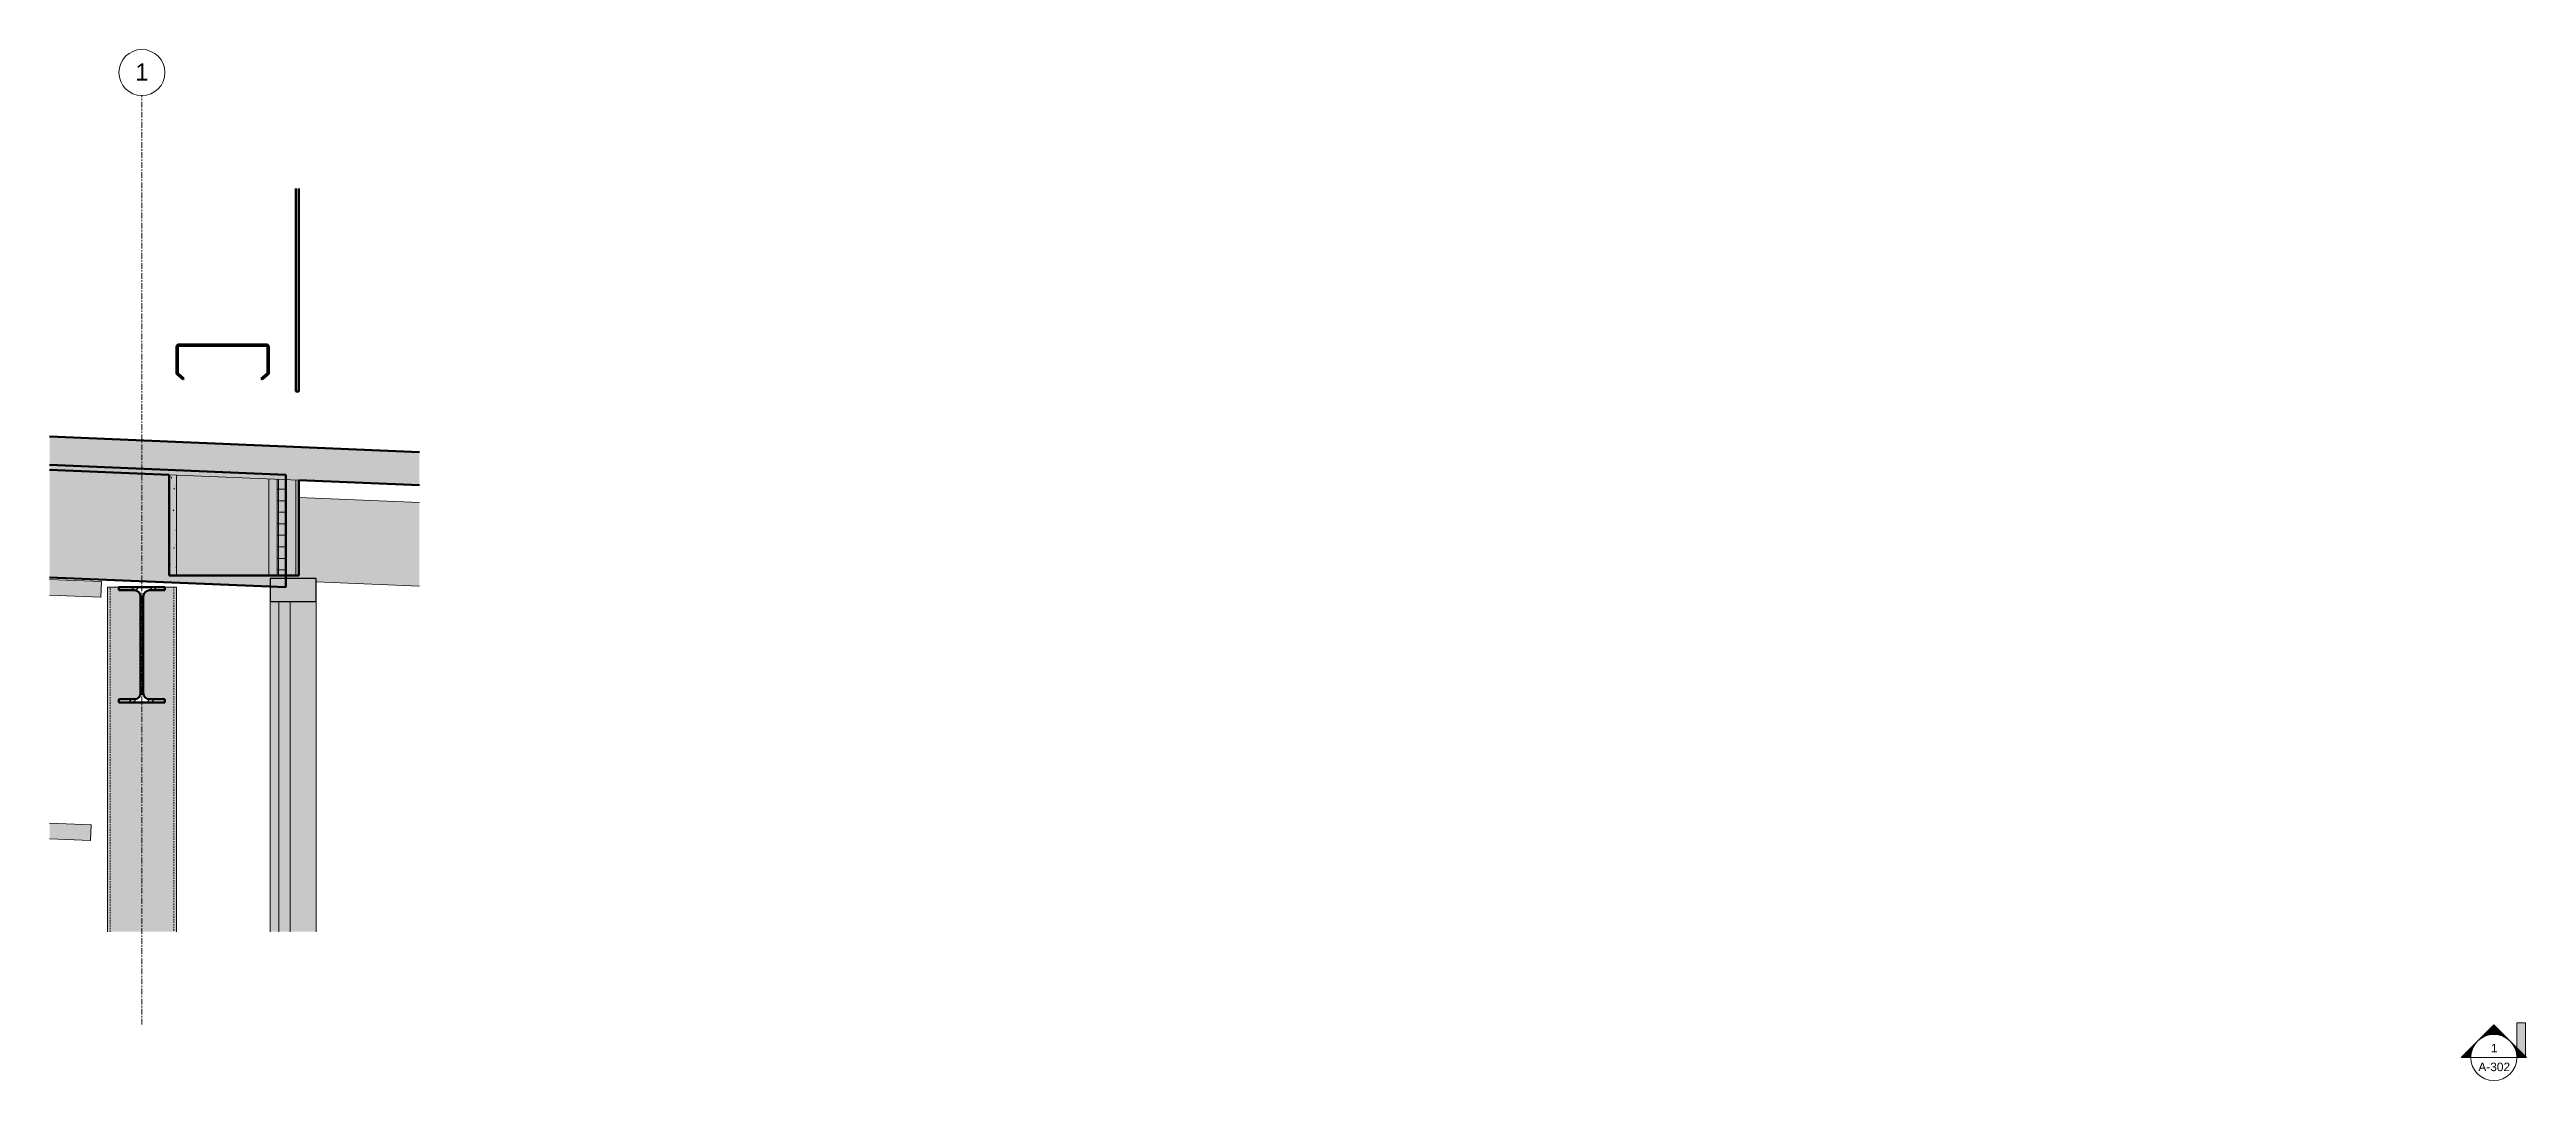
# Model space of a CAD drawing. Header units: inches. Extents: x 22771 to 24314, y 39 to 374.
# Drawn here: x 23378.9 to 23593.9, y 101.2 to 190.7 of the extents above; entities that cross this region are included whole.
import ezdxf

# ---------------------------------------------------------------- set-up
doc = ezdxf.new("R2010")
doc.units = ezdxf.units.IN
doc.header["$MEASUREMENT"] = 0
doc.linetypes.add('Grid Line 1_2_', pattern=[0.875, 0.5, -0.125, 0.125, -0.125])
doc.linetypes.add('Hidden 1_8_', pattern=[0.1875, 0.125, -0.0625])
for name, color, linetype, lineweight in [('A-CLNG', 13, 'Continuous', 18), ('A-GLAZ-CURT', 52, 'Continuous', 9), ('A-GLAZ-CWMG', 51, 'Continuous', 9), ('A-ROOF', 132, 'Continuous', 18), ('A-WALL', 113, 'Continuous', 18), ('A-WALL-PATT', 111, 'Continuous', 70), ('G-ANNO-SYMB', 111, 'Continuous', 9), ('L-SITE-WALL', 31, 'Continuous', 18), ('S-BEAM', 12, 'Continuous', 9), ('S-COLS', 52, 'Continuous', 9), ('S-GRID', 1, 'Continuous', 9), ('S-GRID-IDEN', 1, 'Continuous', 9)]:
    doc.layers.add(name, color=color, linetype=linetype, lineweight=lineweight)
doc.styles.add('Arial', font='arial.ttf', dxfattribs={"height": 1.475299})
doc.styles.add('Arial_1', font='arial.ttf', dxfattribs={"height": 0.73765})
pattern_1 = [(45, (-71520.263, 71.503), (-0.791959595, 0.791959595), []), (45, (-71520.263, 72.703), (-0.791959595, 0.791959595), [])]

msp = doc.modelspace()

# ---------------------------------------------------------------- texts
at = {"layer": 'G-ANNO-SYMB', "char_height": 0.738, "attachment_point": 2, "line_spacing_factor": 0.938532, "style": 'Arial_1'}
for s, insert, width in [('1', (23591.06, 104.35), 0.684), ('A-302', (23591.06, 102.72), 3.276)]:
    msp.add_mtext(s, dxfattribs=dict(at, insert=insert, width=width))

# ---------------------------------------------------------------- blocks, each defined once
blk = doc.blocks.new('HSS-Hollow Structural Section-Column - HSS6X6X1_4-556719-Detail 0')
at = {"layer": 'S-COLS'}
for points in [[(-22075.36, 114.08), (-22075.17, 114.08), (-22075.17, 144), (-22075.64, 144), (-22075.64, 114.08), (-22075.41, 114.08)], [(-22070.11, 114.08), (-22070.11, 144), (-22070.64, 144), (-22070.64, 143.73), (-22071.98, 143.73), (-22072.12, 143.71), (-22072.25, 143.66), (-22072.37, 143.57), (-22072.45, 143.46), (-22072.51, 143.33), (-22072.53, 143.19), (-22072.53, 134.81), (-22072.51, 134.67), (-22072.45, 134.54), (-22072.37, 134.43), (-22072.25, 134.34), (-22072.12, 134.29), (-22071.98, 134.27), (-22070.64, 134.27), (-22070.64, 134), (-22074.64, 134), (-22074.64, 134.27), (-22073.3, 134.27), (-22073.16, 134.29), (-22073.03, 134.34), (-22072.91, 134.43), (-22072.83, 134.54), (-22072.77, 134.67), (-22072.76, 134.81), (-22072.76, 143.19), (-22072.77, 143.33), (-22072.83, 143.46), (-22072.91, 143.57), (-22073.03, 143.66), (-22073.16, 143.71), (-22073.3, 143.73), (-22074.64, 143.73), (-22074.64, 144), (-22075.17, 144), (-22075.17, 114.08), (-22071.16, 114.08)], [(-22070.06, 114.08), (-22069.64, 114.08), (-22069.64, 144), (-22070.11, 144), (-22070.11, 114.08)]]:
    blk.add_hatch(color=256, dxfattribs=at).paths.add_polyline_path(points, flags=0)
for p, q in [((-22075.64, 144), (-22075.64, 114.08)), ((-22075.58, 144), (-22075.64, 144)), ((-22075.41, 144), (-22075.58, 144)), ((-22075.17, 144), (-22075.41, 144)), ((-22074.64, 144), (-22075.17, 144)), ((-22070.11, 144), (-22070.64, 144)), ((-22069.87, 144), (-22070.11, 144)), ((-22069.7, 144), (-22069.87, 144)), ((-22069.64, 144), (-22069.7, 144)), ((-22069.64, 114.08), (-22069.64, 144))]:
    blk.add_line(p, q, dxfattribs=at)
at = {"layer": 'S-COLS', "linetype": 'Hidden 1_8_'}
for p, q in [((-22075.41, 114.08), (-22075.41, 144)), ((-22069.87, 144), (-22069.87, 114.08))]:
    blk.add_line(p, q, dxfattribs=at)
blk = doc.blocks.new('W-Wide Flange - W21X166-948457-Detail 0')
at = {"layer": 'S-BEAM'}
for points in [[(-22076.22, 143.13), (-22076.16, 144.49), (-22080.66, 144.68), (-22080.66, 144.27), (-22080.66, 143.32)], [(-22077.1, 122.01), (-22077.04, 123.37), (-22080.66, 123.52), (-22080.66, 122.16)]]:
    blk.add_hatch(color=256, dxfattribs=at).paths.add_polyline_path(points, flags=0)
h = blk.add_hatch(color=256, dxfattribs=at)
h.paths.add_polyline_path([(-22077.07, 122.01), (-22077.02, 123.37), (-22077.04, 123.37), (-22077.1, 122.01)], flags=0)
h.paths.add_polyline_path([(-22076.19, 143.13), (-22076.14, 144.49), (-22076.16, 144.49), (-22076.22, 143.13)], flags=0)
for p, q in [((-22076.16, 144.49), (-22080.66, 144.68)), ((-22076.16, 144.49), (-22076.22, 143.13)), ((-22076.14, 144.49), (-22076.16, 144.49)), ((-22076.22, 143.13), (-22080.66, 143.32)), ((-22076.22, 143.13), (-22076.19, 143.13)), ((-22080.66, 123.52), (-22077.04, 123.37)), ((-22077.04, 123.37), (-22077.1, 122.01)), ((-22077.02, 123.37), (-22077.04, 123.37)), ((-22077.1, 122.01), (-22080.66, 122.16)), ((-22077.1, 122.01), (-22077.07, 122.01))]:
    blk.add_line(p, q, dxfattribs=at)
blk = doc.blocks.new('System Panel - Glazed-827487-Detail 0')
at = {"layer": 'A-GLAZ-CURT', "transparency": 33554649}
h = blk.add_hatch(color=256, dxfattribs=at)
edge = h.paths.add_edge_path(flags=0)
edge.add_line((-22059.77, 114.08), (-22059.77, 142.75))
edge.add_line((-22059.77, 142.75), (-22060.77, 142.75))
edge.add_line((-22060.77, 142.75), (-22060.77, 114.08))
at = {"layer": 'A-GLAZ-CURT', "lineweight": 18}
for p, q in [((-22059.77, 142.75), (-22060.77, 142.75)), ((-22060.77, 142.75), (-22060.77, 114.08)), ((-22059.77, 114.08), (-22059.77, 142.75))]:
    blk.add_line(p, q, dxfattribs=at)
at = {"layer": 'A-GLAZ-CURT'}
for p, q in [((-22060.77, 142.75), (-22059.77, 142.75)), ((-22060.77, 142.75), (-22060.77, 114.08)), ((-22059.77, 114.08), (-22059.77, 142.75))]:
    blk.add_line(p, q, dxfattribs=at)
blk = doc.blocks.new('Rectangular Mullion - Rectangular Mullion 1-769172-Detail 0')
at = {"layer": 'A-GLAZ-CWMG'}
blk.add_hatch(color=256, dxfattribs=at).paths.add_polyline_path([(-22057.52, 142.75), (-22057.52, 144.75), (-22061.52, 144.75), (-22061.52, 142.75)], flags=0)
at = {"layer": 'A-GLAZ-CWMG', "lineweight": 30}
for p, q in [((-22057.52, 144.75), (-22061.52, 144.75)), ((-22061.52, 144.75), (-22061.52, 142.75)), ((-22057.52, 142.75), (-22057.52, 144.75)), ((-22061.52, 142.75), (-22057.52, 142.75))]:
    blk.add_line(p, q, dxfattribs=at)
blk = doc.blocks.new('Rectangular Mullion - Rectangular Mullion 1-827484-Detail 0')
at = {"layer": 'A-GLAZ-CWMG'}
h = blk.add_hatch(color=256, dxfattribs=at)
edge = h.paths.add_edge_path(flags=0)
edge.add_line((-22060.77, 114.08), (-22060.77, 142.75))
edge.add_line((-22060.77, 142.75), (-22061.52, 142.75))
edge.add_line((-22061.52, 142.75), (-22061.52, 130.21))
edge.add_line((-22061.52, 130.21), (-22061.52, 114.08))
edge = h.paths.add_edge_path(flags=0)
edge.add_line((-22057.52, 114.08), (-22057.52, 142.75))
edge.add_line((-22057.52, 142.75), (-22059.77, 142.75))
edge.add_line((-22059.77, 142.75), (-22059.77, 123.17))
edge.add_line((-22059.77, 123.17), (-22059.77, 114.08))
h = blk.add_hatch(color=256, dxfattribs=at)
edge = h.paths.add_edge_path(flags=0)
edge.add_line((-22059.77, 114.08), (-22059.77, 142.75))
edge.add_line((-22059.77, 142.75), (-22060.77, 142.75))
edge.add_line((-22060.77, 142.75), (-22060.77, 114.08))
for p, q in [((-22061.52, 142.75), (-22060.77, 142.75)), ((-22061.52, 142.75), (-22061.52, 114.08)), ((-22060.77, 142.75), (-22059.77, 142.75)), ((-22059.77, 142.75), (-22057.52, 142.75)), ((-22057.52, 142.75), (-22057.52, 114.08))]:
    blk.add_line(p, q, dxfattribs=at)
blk = doc.blocks.new('Dimension Lumber - 2x8-948138-Detail 0')
at = {"layer": 'S-BEAM'}
h = blk.add_hatch(color=256, dxfattribs=at)
edge = h.paths.add_edge_path(flags=0)
edge.add_line((-22048.56, 151.35), (-22059.02, 151.78))
edge.add_line((-22059.02, 151.78), (-22059.02, 145))
edge.add_line((-22059.02, 145), (-22060.14, 145))
edge.add_line((-22060.14, 145), (-22060.14, 144.75))
edge.add_line((-22060.14, 144.75), (-22057.52, 144.75))
edge.add_line((-22057.52, 144.75), (-22057.52, 144.46))
edge.add_line((-22057.52, 144.46), (-22048.56, 144.09))
for p, q in [((-22059.02, 151.78), (-22048.56, 151.35)), ((-22057.52, 144.46), (-22048.56, 144.09))]:
    blk.add_line(p, q, dxfattribs=at)
blk = doc.blocks.new('Girt_C - 8_D-947124-Detail 0')
at = {"layer": 'S-BEAM'}
h = blk.add_hatch(dxfattribs=at)
h.set_pattern_fill('FP_9', color=256, style=0, pattern_type=2)
h.set_pattern_definition(pattern_1)
h.paths.add_polyline_path([(-22062.21, 162.04), (-22061.64, 162.52), (-22061.64, 164.89), (-22061.7, 165.02), (-22061.83, 165.07), (-22069.45, 165.07), (-22069.59, 165.02), (-22069.64, 164.89), (-22069.64, 162.52), (-22069.07, 162.04), (-22069, 162.12), (-22069.53, 162.57), (-22069.53, 164.89), (-22069.51, 164.94), (-22069.45, 164.96), (-22061.83, 164.96), (-22061.77, 164.94), (-22061.75, 164.89), (-22061.75, 162.57), (-22062.29, 162.12)], flags=0)
at = {"layer": 'S-BEAM', "lineweight": 50}
for p, q in [((-22069.64, 164.89), (-22069.64, 162.52)), ((-22069.53, 162.57), (-22069.53, 164.89)), ((-22061.83, 165.07), (-22069.45, 165.07)), ((-22069.45, 164.96), (-22061.83, 164.96)), ((-22061.75, 164.89), (-22061.75, 162.57)), ((-22061.64, 162.52), (-22061.64, 164.89)), ((-22069.64, 162.52), (-22069.07, 162.04)), ((-22069, 162.12), (-22069.53, 162.57)), ((-22069.07, 162.04), (-22069, 162.12)), ((-22061.75, 162.57), (-22062.29, 162.12)), ((-22062.29, 162.12), (-22062.21, 162.04)), ((-22062.21, 162.04), (-22061.64, 162.52))]:
    blk.add_line(p, q, dxfattribs=at)
for centre, radius, start, end in [((-22069.45, 164.89), 0.188, 90, 180), ((-22069.45, 164.89), 0.0782, 90, 177.8773), ((-22061.83, 164.89), 0.188, 0, 90), ((-22061.83, 164.89), 0.0782, 3.0424, 90)]:
    blk.add_arc(centre, radius, start, end, dxfattribs=at)
blk = doc.blocks.new('W-Wide Flange - W10X15-946479-Detail 0')
at = {"layer": 'S-BEAM'}
h = blk.add_hatch(dxfattribs=at)
h.set_pattern_fill('FP_9', color=256, style=0, pattern_type=2)
h.set_pattern_definition(pattern_1)
h.paths.add_polyline_path([(-22070.64, 134), (-22070.64, 134.27), (-22071.98, 134.27), (-22072.12, 134.29), (-22072.25, 134.34), (-22072.37, 134.43), (-22072.45, 134.54), (-22072.51, 134.67), (-22072.53, 134.81), (-22072.53, 143.19), (-22072.51, 143.33), (-22072.45, 143.46), (-22072.37, 143.57), (-22072.25, 143.66), (-22072.12, 143.71), (-22071.98, 143.73), (-22070.64, 143.73), (-22070.64, 144), (-22074.64, 144), (-22074.64, 143.73), (-22073.3, 143.73), (-22073.16, 143.71), (-22073.03, 143.66), (-22072.91, 143.57), (-22072.83, 143.46), (-22072.77, 143.33), (-22072.76, 143.19), (-22072.76, 134.81), (-22072.77, 134.67), (-22072.83, 134.54), (-22072.91, 134.43), (-22073.03, 134.34), (-22073.16, 134.29), (-22073.3, 134.27), (-22074.64, 134.27), (-22074.64, 134)], flags=0)
at = {"layer": 'S-BEAM', "lineweight": 50}
for p, q in [((-22070.64, 144), (-22074.64, 144)), ((-22074.64, 144), (-22074.64, 143.73)), ((-22074.64, 143.73), (-22073.3, 143.73)), ((-22072.76, 143.19), (-22072.76, 134.81)), ((-22072.53, 134.81), (-22072.53, 143.19)), ((-22071.98, 143.73), (-22070.64, 143.73)), ((-22070.64, 143.73), (-22070.64, 144)), ((-22073.3, 134.27), (-22074.64, 134.27)), ((-22074.64, 134.27), (-22074.64, 134)), ((-22074.64, 134), (-22070.64, 134)), ((-22070.64, 134.27), (-22071.98, 134.27)), ((-22070.64, 134), (-22070.64, 134.27))]:
    blk.add_line(p, q, dxfattribs=at)
for centre, start, end in [((-22073.3, 143.19), 0, 90), ((-22071.98, 143.19), 90, 180), ((-22073.3, 134.81), 270, 0), ((-22071.98, 134.81), 180, 270)]:
    blk.add_arc(centre, 0.543, start, end, dxfattribs=at)
blk = doc.blocks.new('Grid - Grid Head - Circle-14747-Detail 0')
at = {"layer": 'S-GRID-IDEN'}
blk.add_circle((-22072.64, 188.68), 2, dxfattribs=at)
blk = doc.blocks.new('Section - 3_32_ x 3_8_-18514-Detail 2')
at = {"layer": 'G-ANNO-SYMB'}
blk.add_hatch(color=256, dxfattribs=at).paths.add_polyline_path([(-22505.17, 106.17), (-22505.17, 103.17), (-22504.42, 103.17), (-22504.42, 106.17)], flags=0)
for p, q in [((-22505.17, 106.17), (-22504.42, 106.17)), ((-22505.17, 103.17), (-22505.17, 106.17)), ((-22504.42, 106.17), (-22504.42, 103.17)), ((-22504.42, 103.17), (-22505.17, 103.17))]:
    blk.add_line(p, q, dxfattribs=at)
blk = doc.blocks.new('Section - Section Head - Filled-1526-Detail 2')
at = {"layer": 'G-ANNO-SYMB'}
h = blk.add_hatch(color=256, dxfattribs=at)
edge = h.paths.add_edge_path(flags=0)
edge.add_line((-22508.59, 104.59), (-22507.17, 106))
edge.add_line((-22507.17, 106), (-22507.17, 105.17))
edge.add_arc((-22507.17, 103.17), 2, 90, 135)
h = blk.add_hatch(color=256, dxfattribs=at)
edge = h.paths.add_edge_path(flags=0)
edge.add_arc((-22507.17, 103.17), 2, 45, 90)
edge.add_line((-22507.17, 105.17), (-22507.17, 106))
edge.add_line((-22507.17, 106), (-22505.76, 104.59))
h = blk.add_hatch(color=256, dxfattribs=at)
edge = h.paths.add_edge_path(flags=0)
edge.add_arc((-22507.17, 103.17), 2, 137.9216, 180)
edge.add_line((-22509.18, 103.17), (-22510, 103.17))
edge.add_line((-22510, 103.17), (-22508.66, 104.51))
h = blk.add_hatch(color=256, dxfattribs=at)
edge = h.paths.add_edge_path(flags=0)
edge.add_line((-22505.69, 104.51), (-22504.35, 103.17))
edge.add_line((-22504.35, 103.17), (-22505.17, 103.17))
edge.add_arc((-22507.17, 103.17), 2, 0, 42.0784)
for p, q in [((-22507.17, 106), (-22510, 103.17)), ((-22507.17, 106), (-22508.59, 104.59)), ((-22507.17, 106), (-22504.35, 103.17)), ((-22507.17, 105.17), (-22507.17, 106)), ((-22505.76, 104.59), (-22507.17, 106)), ((-22507.17, 106), (-22507.17, 105.17)), ((-22508.66, 104.51), (-22510, 103.17)), ((-22504.35, 103.17), (-22505.69, 104.51)), ((-22509.17, 103.17), (-22510, 103.17)), ((-22510, 103.17), (-22509.18, 103.17)), ((-22505.17, 103.17), (-22504.35, 103.17)), ((-22505.17, 103.17), (-22504.35, 103.17))]:
    blk.add_line(p, q, dxfattribs=at)
for start, end in [(137.9216, 180), (0, 180), (90, 135), (45, 90), (0, 42.0784), (180, 360)]:
    blk.add_arc((-22507.17, 103.17), 2, start, end, dxfattribs=at)

# ---------------------------------------------------------------- hatches: boundary and pattern name
at = {"layer": 'A-CLNG'}
msp.add_hatch(color=256, dxfattribs=at).paths.add_polyline_path([(23399.39, 144), (23399.39, 153.76), (23378.87, 154.61), (23378.87, 144.85), (23394.92, 144.18)], flags=0)
at = {"layer": 'A-ROOF'}
msp.add_hatch(color=256, dxfattribs=at).paths.add_polyline_path([(23410.97, 152.85), (23410.97, 155.73), (23378.87, 157.07), (23378.87, 154.19), (23400.51, 153.29)], flags=0)
at = {"layer": 'A-WALL-PATT', "lineweight": 9}
h = msp.add_hatch(dxfattribs=at)
h.set_pattern_fill('FP_8', color=256, style=0, pattern_type=2)
h.set_pattern_definition([(0, (-71520.263, 71.503), (2.56, 0.64), [0.106, -1.814, 0.106, -1.814, -10.24]), (0, (-71520.263, 71.503), (2.56, 0.64), [-3.84, 0.106, -3.734, 0.106, -1.814, -4.48]), (0, (-71520.263, 71.503), (2.56, 0.64), [-9.6, 0.106, -1.174, 0.106, -3.094]), (120, (-71519.303, 71.823), (-1.8342562584, 1.8970250337), [0.106, -1.814, 0.106, -1.814, -10.24]), (120, (-71519.303, 71.823), (-1.8342562584, 1.8970250337), [-3.84, 0.106, -3.734, 0.106, -1.814, -4.48]), (120, (-71519.303, 71.823), (-1.8342562584, 1.8970250337), [-9.6, 0.106, -1.174, 0.106, -3.094]), (240, (-71518.983, 73.103), (-0.7257437416, -2.5370250337), [0.106, -1.814, 0.106, -1.814, -10.24]), (240, (-71518.983, 73.103), (-0.7257437416, -2.5370250337), [-3.84, 0.106, -3.734, 0.106, -1.814, -4.48]), (240, (-71518.983, 73.103), (-0.7257437416, -2.5370250337), [-9.6, 0.106, -1.174, 0.106, -3.094])])
h.paths.add_polyline_path([(23389.26, 145), (23389.89, 145), (23389.89, 153.73), (23389.26, 153.76), (23389.26, 146.35)], flags=0)
h = msp.add_hatch(dxfattribs=at)
h.set_pattern_fill('FP_7', color=256, style=0, pattern_type=2)
h.set_pattern_definition([(0, (-71520.263, 71.503), (0, 1), []), (90, (-71520.263, 71.503), (-1, 6e-17), [])])
h.paths.add_polyline_path([(23398.64, 145), (23399.39, 145), (23399.39, 153.34), (23398.64, 153.37), (23398.64, 146.35)], flags=0)
at = {"layer": 'L-SITE-WALL'}
for points in [[(23400.26, 161), (23400.51, 161), (23400.51, 178.62), (23400.26, 178.62), (23400.26, 162.48)], [(23400.26, 145), (23400.51, 145), (23400.51, 153.29), (23400.26, 153.3), (23400.26, 146.35)]]:
    msp.add_hatch(color=256, dxfattribs=at).paths.add_polyline_path(points, flags=0)
at = {"layer": 'L-SITE-WALL', "lineweight": 5}
for points in [[(23397.89, 145), (23397.89, 153.4), (23389.89, 153.73), (23389.89, 145), (23394.92, 145)], [(23397.89, 145), (23398.64, 145), (23398.64, 153.37), (23397.89, 153.4), (23397.89, 146.35)], [(23399.39, 145), (23400.26, 145), (23400.26, 153.3), (23399.39, 153.34), (23399.39, 146.35)]]:
    msp.add_hatch(color=256, dxfattribs=at).paths.add_polyline_path(points, flags=0)

# ---------------------------------------------------------------- linework, layer by layer
at = {"layer": 'A-CLNG', "lineweight": 70}
for p, q in [((23399.39, 153.76), (23378.87, 154.61)), ((23399.39, 144), (23399.39, 153.76)), ((23378.87, 144.85), (23399.39, 144))]:
    msp.add_line(p, q, dxfattribs=at)
at = {"layer": 'A-ROOF', "lineweight": 70}
for p, q in [((23410.97, 155.73), (23378.87, 157.07)), ((23378.87, 154.19), (23389.26, 153.76)), ((23400.51, 153.29), (23410.97, 152.85))]:
    msp.add_line(p, q, dxfattribs=at)
at = {"layer": 'A-WALL'}
for p, q in [((23400.51, 153.29), (23389.26, 153.76)), ((23389.89, 145), (23389.89, 153.73)), ((23397.89, 145), (23397.89, 153.4)), ((23398.64, 145), (23398.64, 153.37)), ((23400.26, 145), (23400.26, 153.3))]:
    msp.add_line(p, q, dxfattribs=at)
at = {"layer": 'G-ANNO-SYMB'}
msp.add_line((23589.03, 103.17), (23593.03, 103.17), dxfattribs=at)
at = {"layer": 'L-SITE-WALL', "lineweight": 70}
for p, q in [((23400.26, 178.62), (23400.26, 161)), ((23400.51, 161), (23400.51, 178.62)), ((23400.26, 161), (23400.51, 161)), ((23389.26, 153.76), (23389.26, 145)), ((23400.51, 145), (23400.51, 153.29)), ((23389.26, 145), (23400.51, 145))]:
    msp.add_line(p, q, dxfattribs=at)

# ---------------------------------------------------------------- block references
at = {"layer": 'A-GLAZ-CURT'}
msp.add_blockref('System Panel - Glazed-827487-Detail 0', (45459.53, 0), dxfattribs=at)
at = {"layer": 'A-GLAZ-CWMG'}
for name in ['Rectangular Mullion - Rectangular Mullion 1-769172-Detail 0', 'Rectangular Mullion - Rectangular Mullion 1-827484-Detail 0']:
    msp.add_blockref(name, (45459.53, 0), dxfattribs=at)
at = {"layer": 'G-ANNO-SYMB'}
for name in ['Section - Section Head - Filled-1526-Detail 2', 'Section - 3_32_ x 3_8_-18514-Detail 2']:
    msp.add_blockref(name, (46098.2, 0), dxfattribs=at)
at = {"layer": 'S-BEAM'}
for name in ['Girt_C - 8_D-947124-Detail 0', 'Dimension Lumber - 2x8-948138-Detail 0', 'W-Wide Flange - W21X166-948457-Detail 0', 'W-Wide Flange - W10X15-946479-Detail 0']:
    msp.add_blockref(name, (45459.53, 0), dxfattribs=at)
at = {"layer": 'S-COLS'}
msp.add_blockref('HSS-Hollow Structural Section-Column - HSS6X6X1_4-556719-Detail 0', (45459.53, 0), dxfattribs=at)
at = {"layer": 'S-GRID-IDEN'}
msp.add_blockref('Grid - Grid Head - Circle-14747-Detail 0', (45459.53, 0), dxfattribs=at)

msp.set_redraw_order([(e.dxf.handle, doc.entitydb.next_handle()) for e in msp.query("TEXT MTEXT ATTDEF DIMENSION ARC_DIMENSION")])  # texts and dimensions are drawn at this point

# ---------------------------------------------------------------- next in the draw order: texts
at = {"layer": 'S-GRID-IDEN', "insert": (23386.89, 189.47), "char_height": 1.48, "width": 1.368, "attachment_point": 2, "line_spacing_factor": 0.938532, "style": 'Arial', "bg_fill": 3, "box_fill_scale": 1.25, "bg_fill_color": 0, "bg_fill_transparency": 0}
msp.add_mtext('1', dxfattribs=at)

# ---------------------------------------------------------------- next in the draw order: linework, layer by layer
at = {"layer": 'S-GRID', "linetype": 'Grid Line 1_2_'}
msp.add_line((23386.89, 106.02), (23386.89, 186.68), dxfattribs=at)

doc.saveas('drawing.dxf')
